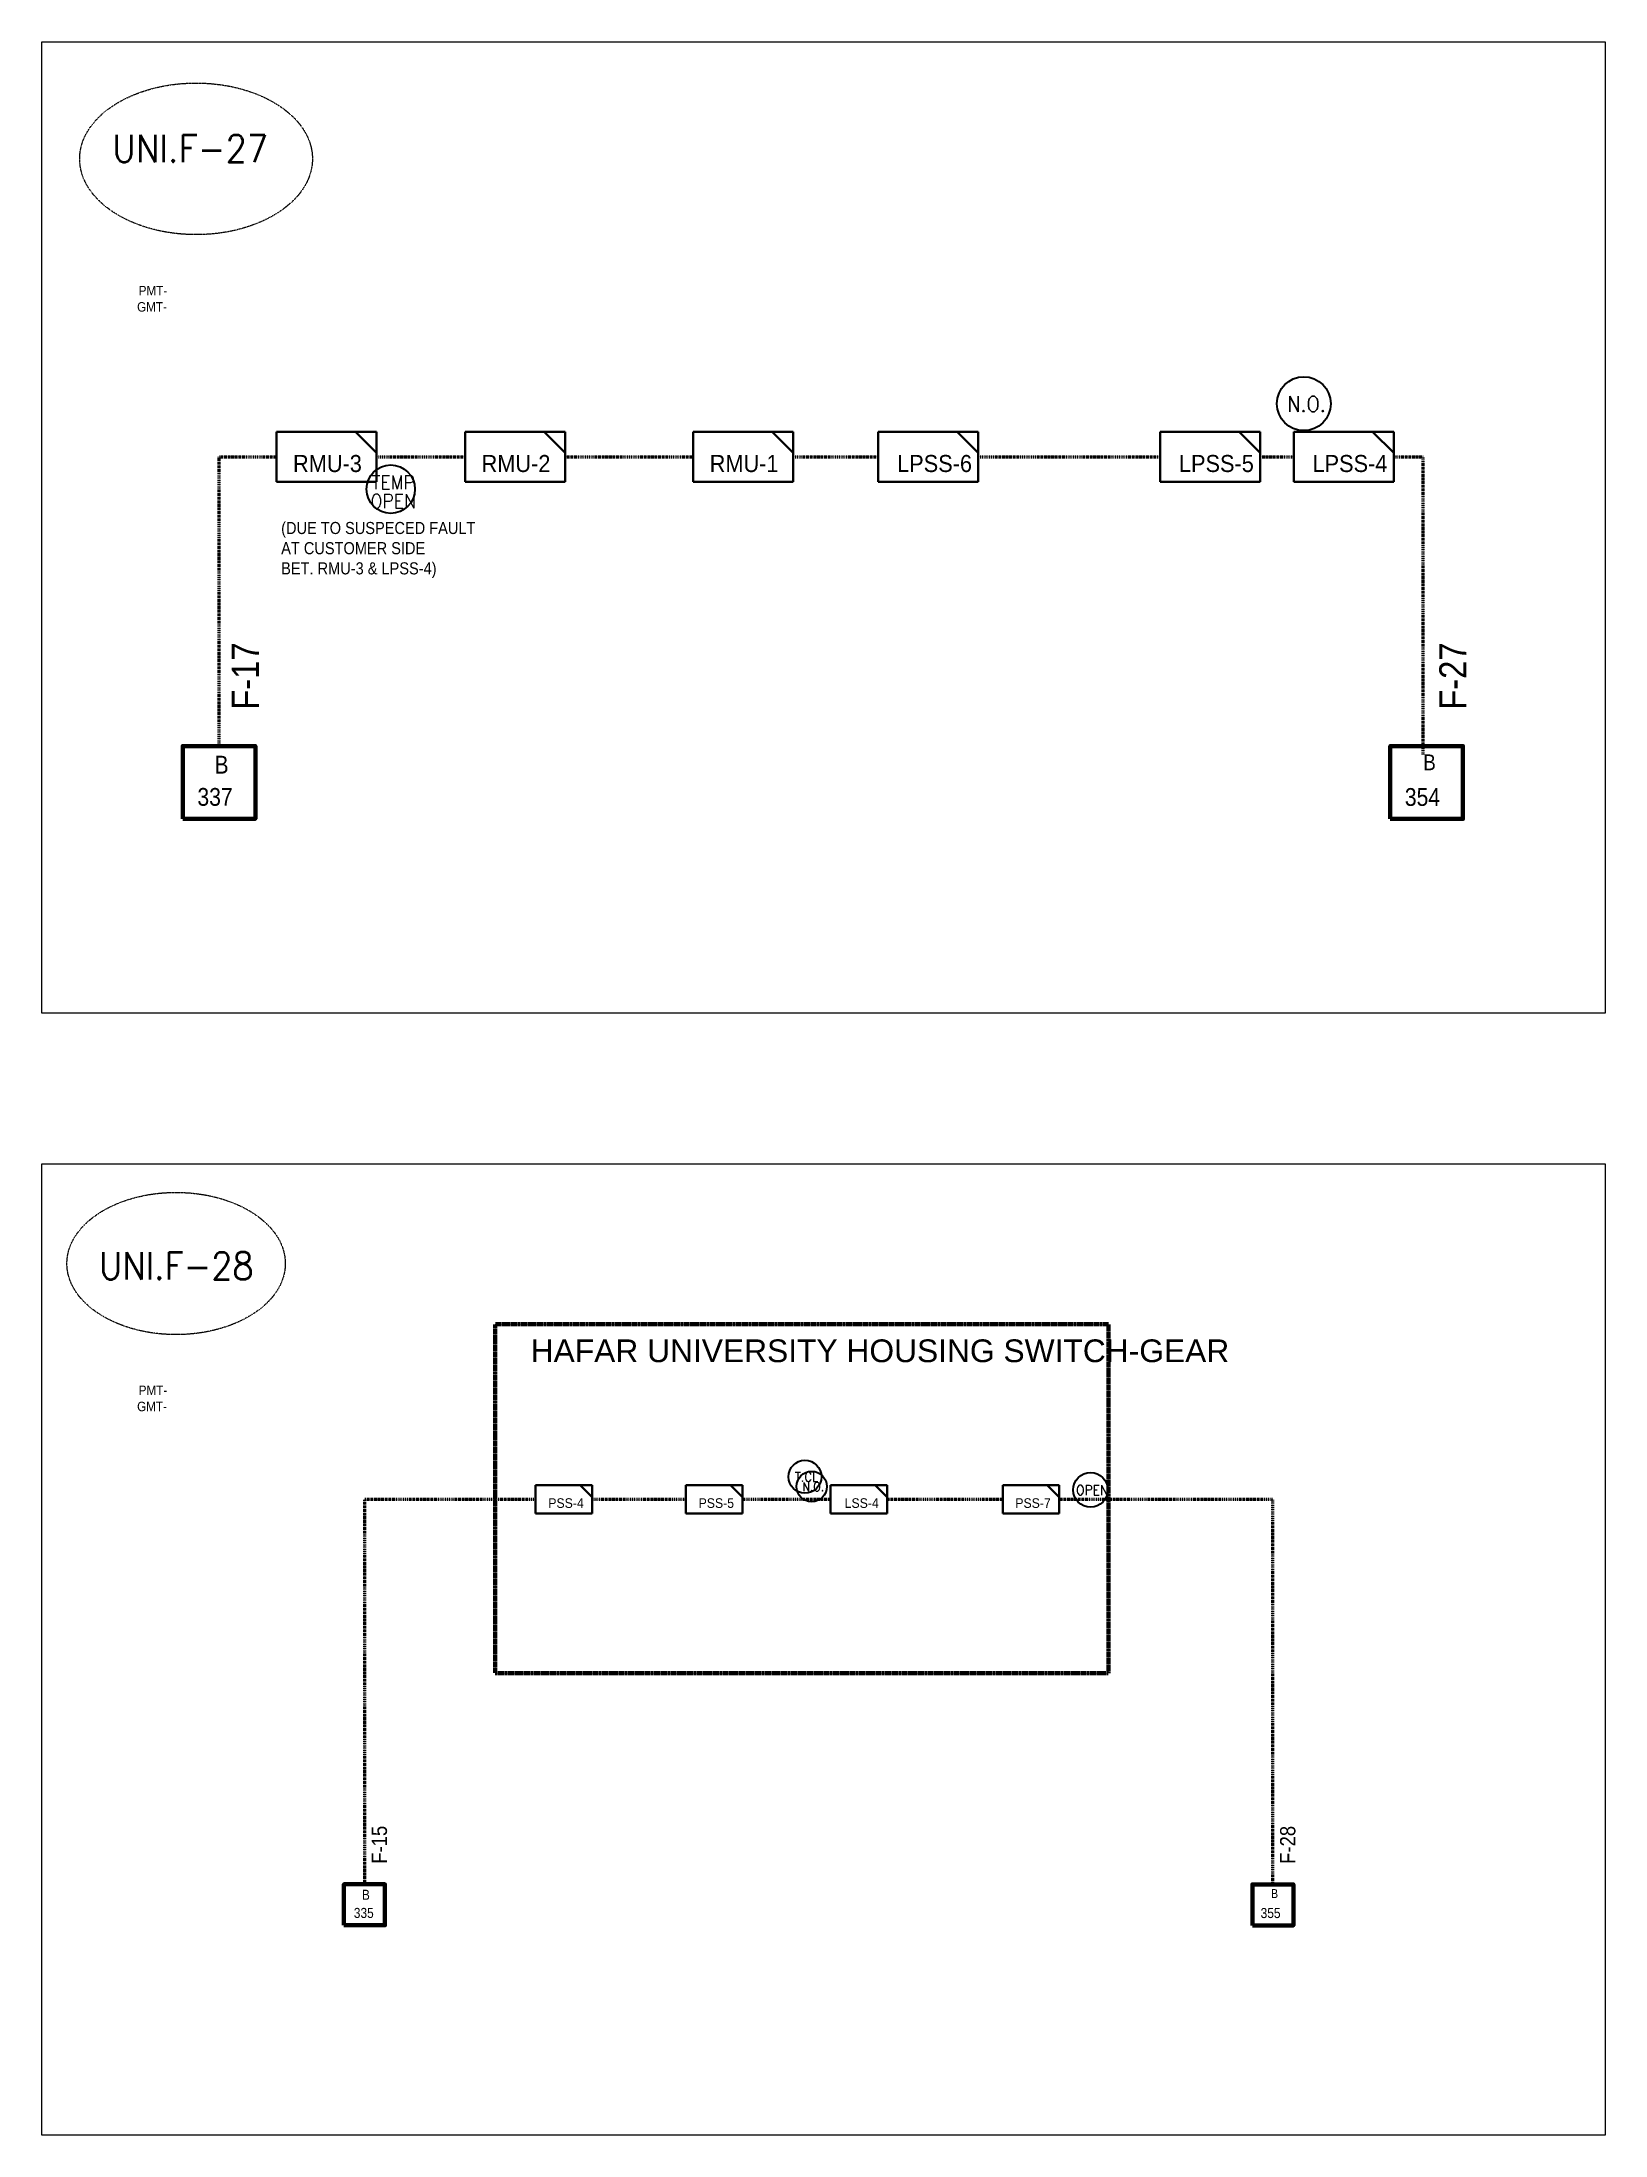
# Model space of a CAD drawing. Header units: metres. Extents: x 65984 to 144644, y -19036 to 23726.
# Drawn here: x 82129 to 83584, y -14496 to -12548 of the extents above; entities that cross this region are included whole.
import ezdxf
from ezdxf.enums import TextEntityAlignment as Align

# ---------------------------------------------------------------- set-up
doc = ezdxf.new("R2010")
doc.units = ezdxf.units.M
doc.header["$MEASUREMENT"] = 0
doc.linetypes.add('DGN Style 3', pattern=[0.013877, 0, -0.013877])
doc.linetypes.add('DGN Style 4', pattern=[1.6, 0.8, -0.4, 0, -0.4])
for name, color, linetype, lineweight in [('d_eos no', 121, 'Continuous', 40), ('d_switch', 95, 'Continuous', 40), ('d_tf no', 6, 'Continuous', 40), ('d_ug cable', 95, 'Continuous', 40), ('d_unit sub', 7, 'Continuous', 40), ('d_village name', 7, 'Continuous', 40), ('fedr no', 95, 'Continuous', 40), ('GRID STATION  04', 7, 'Continuous', 40), ('O H MAIN FEEDER', 4, 'Continuous', 100), ('SW N O', 114, 'Continuous', 30)]:
    doc.layers.add(name, color=color, linetype=linetype, lineweight=lineweight)
doc.styles.add('NASKHF', font='naskhf.shx', dxfattribs={"height": 8})
doc.styles.add('Style-Arial', font='arial.ttf')
doc.styles.add('Style-msdefault', font='msdefault.shx')
doc.styles.add('Style-STANDARD', font='STANDARD.shx')

msp = doc.modelspace()

# ---------------------------------------------------------------- texts
at = {"layer": 'd_eos no', "color": 7, "linetype": 'Continuous', "lineweight": 13, "style": 'Style-Arial', "width": 0.88}
for s, p in [('GMT-', (82217.2, -12790.3)), ('PMT-', (82218.7, -12775.2)), ('PMT-', (82218.7, -13798.2)), ('GMT-', (82217.2, -13813.3))]:
    msp.add_text(s, height=8.84, dxfattribs=at).set_placement(p, align=Align.TOP_LEFT)
at = {"layer": 'd_switch', "color": 2, "linetype": 'Continuous', "lineweight": 30, "style": 'Style-msdefault', "width": 0.9}
for s, height, p in [('F-17', 25.27, (82305.3, -13169.4)), ('F-27', 25.27, (83429.2, -13169.5)), ('F-15', 14.27, (82435.5, -14243.1)), ('F-28', 14.27, (83281, -14243.2))]:
    msp.add_text(s, height=height, rotation=90, dxfattribs=at).set_placement(p, align=Align.TOP_LEFT)
at = {"layer": 'd_switch', "color": 2, "linetype": 'Continuous', "lineweight": 30, "insert": (82351.3, -12994.8), "char_height": 11.262, "attachment_point": 1, "style": 'NASKHF'}
msp.add_mtext('\\Fmsdefault;\\H1x;\\W0.9;(DUE TO SUSPECED FAULT\\PAT CUSTOMER SIDE\\PBET. RMU-3 & LPSS-4)', dxfattribs=at)
at = {"layer": 'd_tf no', "color": 6, "linetype": 'Continuous', "lineweight": 40, "attachment_point": 3, "style": 'NASKHF'}
for s, insert, char_height in [('\\Fmsdefault;\\H1x;\\W0.953514;RMU-3', (82426.4, -12932.5), 15.867), ('\\Fmsdefault;\\H1x;\\W0.953514;RMU-2', (82601.9, -12932.5), 15.867), ('\\Fmsdefault;\\H1x;\\W0.953514;RMU-1', (82814.2, -12932.5), 15.867), ('\\Fmsdefault;\\H1x;\\W0.953514;LPSS-6', (82994.3, -12932.5), 15.867), ('\\Fmsdefault;\\H1x;\\W0.953514;LPSS-5', (83256.6, -12932.5), 15.867), ('\\Fmsdefault;\\H1x;\\W0.953514;LPSS-4', (83380.9, -12932.5), 15.867), ('\\Fmsdefault;\\H1x;\\W0.953514;PSS-4\\P', (82632.9, -13903.1), 8.957), ('\\Fmsdefault;\\H1x;\\W0.953514;PSS-5\\P', (82772.8, -13903.1), 8.957), ('\\Fmsdefault;\\H1x;\\W0.953514;LSS-4\\P', (82907.5, -13903.1), 8.957), ('\\Fmsdefault;\\H1x;\\W0.953514;PSS-7\\P', (83067.6, -13903.1), 8.957)]:
    msp.add_mtext(s, dxfattribs=dict(at, insert=insert, char_height=char_height))
at = {"layer": 'd_village name', "color": 7, "linetype": 'Continuous', "lineweight": 53, "style": 'Style-Arial'}
msp.add_text('HAFAR UNIVERSITY HOUSING SWITCH-GEAR', height=21.157, dxfattribs=at).set_placement((82908.6, -13765.9), align=Align.MIDDLE_CENTER)
at = {"layer": 'fedr no', "color": 6, "linetype": 'Continuous', "lineweight": 40, "attachment_point": 5, "style": 'Style-STANDARD'}
for s, insert, char_height in [('UNI.F-27', (82266.7, -12647.3), 25.43), ('UNI.F-28', (82253.7, -13686.9), 25.23)]:
    msp.add_mtext(s, dxfattribs=dict(at, insert=insert, char_height=char_height))
at = {"layer": 'GRID STATION  04', "color": 121, "linetype": 'Continuous', "lineweight": 70, "style": 'Style-msdefault', "width": 0.888889}
for s, height, p in [('B', 16.6, (82289.2, -13212.3)), ('B', 14.7, (83414.3, -13211.1)), ('337', 16.57, (82273.3, -13242.3)), ('354', 16.57, (83397.1, -13242.4)), ('B', 9.35, (82426.4, -14267.3)), ('B', 8.3, (83272.6, -14266.7)), ('335', 9.35, (82418.9, -14284.2)), ('355', 9.35, (83262.9, -14284.3))]:
    msp.add_text(s, height=height, dxfattribs=at).set_placement(p, align=Align.TOP_LEFT)

# ---------------------------------------------------------------- blocks, each defined once
blk = doc.blocks.new('*U983')
at = {"layer": 'd_unit sub', "color": 5, "linetype": 'Continuous', "lineweight": 40}
for p, q in [((-9.2, 4.61), (9.19, 4.61)), ((-9.2, -4.58), (-9.2, 4.61)), ((9.19, 0.73), (5.31, 4.61)), ((5.97, 4.61), (9.19, 4.61)), ((9.19, 4.61), (9.19, 1.4)), ((9.19, 4.61), (9.19, -4.58)), ((9.19, -4.58), (-9.2, -4.58))]:
    blk.add_line(p, q, dxfattribs=at)
blk = doc.blocks.new('*U892')
at = {"layer": 'SW N O', "color": 3}
blk.add_circle((0, 0), 16.8, dxfattribs=at)
at = {"layer": 'SW N O', "color": 3, "style": 'Style-STANDARD'}
blk.add_text('N.O.', height=9.6, dxfattribs=at).set_placement((1.7, -0.2), align=Align.MIDDLE_CENTER)
blk = doc.blocks.new('*U3679')
at = {"layer": 'SW N O', "color": 3}
blk.add_circle((0, 0), 16.8, dxfattribs=at)
at = {"layer": 'SW N O', "color": 3, "insert": (1.7, -1.8), "char_height": 9.6, "attachment_point": 5, "line_spacing_factor": 0.812622, "style": 'Style-STANDARD'}
blk.add_mtext('TEMP\\POPEN', dxfattribs=at)
blk = doc.blocks.new('*U4339')
at = {"layer": 'SW N O', "color": 5}
blk.add_circle((0, 0), 16.8, dxfattribs=at)
at = {"layer": 'SW N O', "color": 5, "style": 'Style-STANDARD'}
blk.add_text('OPEN', height=9.6, dxfattribs=at).set_placement((1.7, -0.2), align=Align.MIDDLE_CENTER)
blk = doc.blocks.new('*U3989')
at = {"layer": 'SW N O', "color": 1}
blk.add_circle((0, 0), 16.8, dxfattribs=at)
at = {"layer": 'SW N O', "color": 1, "style": 'Style-STANDARD'}
blk.add_text('T.CL', height=9.6, dxfattribs=at).set_placement((1.7, -0.2), align=Align.MIDDLE_CENTER)

# ---------------------------------------------------------------- linework, layer by layer
at = {"layer": 'd_ug cable', "color": 11, "linetype": 'DGN Style 4', "lineweight": 53}
for p, q in [((82440.1, -12934.2), (82522.5, -12934.2)), ((82615.6, -12934.2), (82734.8, -12934.2)), ((82827.9, -12934.2), (82907.1, -12934.2)), ((83000.1, -12934.2), (83169.4, -12934.2)), ((83262.5, -12934.2), (83293.7, -12934.2)), ((83386.8, -12934.2), (83414.3, -12934.2)), ((83414.3, -13211.1), (83414.3, -12934.2))]:
    msp.add_line(p, q, dxfattribs=at)
at = {"layer": 'd_ug cable', "color": 11, "linetype": 'DGN Style 4', "lineweight": 53, "flags": 128}
msp.add_lwpolyline([(82293.5, -13203.3), (82293.5, -12934.2), (82347, -12934.2)], dxfattribs=at)
at = {"layer": 'd_ug cable', "color": 206, "linetype": 'DGN Style 4', "lineweight": 53, "flags": 128}
for points in [[(82588.1, -13904.1), (82428.8, -13904.1), (82428.8, -14262.2)], [(82728, -13904.1), (82640.6, -13904.1)], [(82862.7, -13904.1), (82780.6, -13904.1)], [(83022.8, -13904.1), (82915.2, -13904.1)], [(83274.4, -14262.3), (83274.4, -13904.1), (83075.4, -13904.1)]]:
    msp.add_lwpolyline(points, dxfattribs=at)
at = {"layer": 'fedr no', "color": 82, "linetype": 'DGN Style 3', "lineweight": 13, "true_color": 0x1dc70e}
for centre, major_axis in [((82272.1, -12657), (108.3, 0)), ((82253.5, -13684.7), (101.6, 0))]:
    msp.add_ellipse(centre, major_axis=major_axis, ratio=0.651175, dxfattribs=at)
at = {"layer": 'GRID STATION  04', "color": 121, "linetype": 'Continuous', "lineweight": 70, "ltscale": 2.440011, "flags": 128}
for points in [[(82259.7, -13271), (82259.7, -13203.3), (82327.3, -13203.3), (82327.3, -13271)], [(83383.5, -13271.1), (83383.5, -13203.4), (83451.2, -13203.4), (83451.2, -13271.1)]]:
    msp.add_lwpolyline(points, close=True, dxfattribs=at)
at = {"layer": 'GRID STATION  04', "color": 121, "linetype": 'Continuous', "lineweight": 70, "ltscale": 1.377323, "flags": 128}
for points in [[(82409.7, -14300.4), (82409.7, -14262.2), (82447.9, -14262.2), (82447.9, -14300.4)], [(83255.3, -14300.5), (83255.3, -14262.3), (83293.4, -14262.3), (83293.4, -14300.5)]]:
    msp.add_lwpolyline(points, close=True, dxfattribs=at)
at = {"layer": 'O H MAIN FEEDER', "color": 140, "lineweight": 13, "ltscale": 0.498271, "flags": 128}
for points in [[(82128.5, -12548.2), (83583.6, -12548.2), (83583.6, -13451.8), (82128.5, -13451.8)], [(82128.5, -13592), (83583.6, -13592), (83583.6, -14495.6), (82128.5, -14495.6)]]:
    msp.add_lwpolyline(points, close=True, dxfattribs=at)
at = {"layer": 'O H MAIN FEEDER', "color": 140, "linetype": 'DGN Style 3', "lineweight": 211, "flags": 128}
msp.add_lwpolyline([(82550.5, -13741), (83121.3, -13741), (83121.3, -14065.8), (82550.5, -14065.8)], close=True, dxfattribs=at)

# ---------------------------------------------------------------- block references
at = {"layer": 'd_unit sub', "color": 5, "linetype": 'Continuous', "lineweight": 40}
for p, xscale, yscale, zscale in [((82393.6, -12934.2), 5.060761320761999, 5.060761320761999, 5.060761320761999), ((82569.1, -12934.2), 5.060761320761999, 5.060761320761999, 5.060761320761999), ((82781.4, -12934.2), 5.060761320761999, 5.060761320761999, 5.060761320761999), ((82953.6, -12934.2), 5.060761320761999, 5.060761320761999, 5.060761320761999), ((83216, -12934.2), 5.060761320761999, 5.060761320761999, 5.060761320761999), ((83340.3, -12934.2), 5.060761320761999, 5.060761320761999, 5.060761320761999), ((82614.4, -13904.1), 2.85666783179467, 2.85666783179467, 2.85666783179467), ((82754.3, -13904.1), 2.85666783179467, 2.85666783179467, 2.85666783179467), ((82889, -13904.1), 2.85666783179467, 2.85666783179467, 2.85666783179467), ((83049.1, -13904.1), 2.85666783179467, 2.85666783179467, 2.85666783179467)]:
    msp.add_blockref('*U983', p, dxfattribs=dict(at, xscale=xscale, yscale=yscale, zscale=zscale))
at = {"layer": 'SW N O', "color": 3}
for name, p, xscale, yscale, zscale in [('*U892', (83303.1, -12884.8), 1.491419835482932, 1.491419835482932, 1.491419835482932), ('*U3679', (82453.3, -12964.3), 1.342277851934638, 1.342277851934638, 1.342277851934638), ('*U892', (82845.1, -13892.2), 0.841867615895208, 0.841867615895208, 0.841867615895208)]:
    msp.add_blockref(name, p, dxfattribs=dict(at, xscale=xscale, yscale=yscale, zscale=zscale))
at = {"layer": 'SW N O', "color": 1, "xscale": 0.9103212660806275, "yscale": 0.9103212660806275, "zscale": 0.9103212660806275}
msp.add_blockref('*U3989', (82838.8, -13883.1), dxfattribs=at)
at = {"layer": 'SW N O', "color": 5, "xscale": 0.9565336033341761, "yscale": 0.9565336033341761, "zscale": 0.9565336033341761}
msp.add_blockref('*U4339', (83104.6, -13895.3), dxfattribs=at)

msp.set_redraw_order([(e.dxf.handle, doc.entitydb.next_handle()) for e in msp.query("TEXT MTEXT ATTDEF DIMENSION ARC_DIMENSION")])  # texts and dimensions are drawn at this point

doc.saveas('drawing.dxf')
